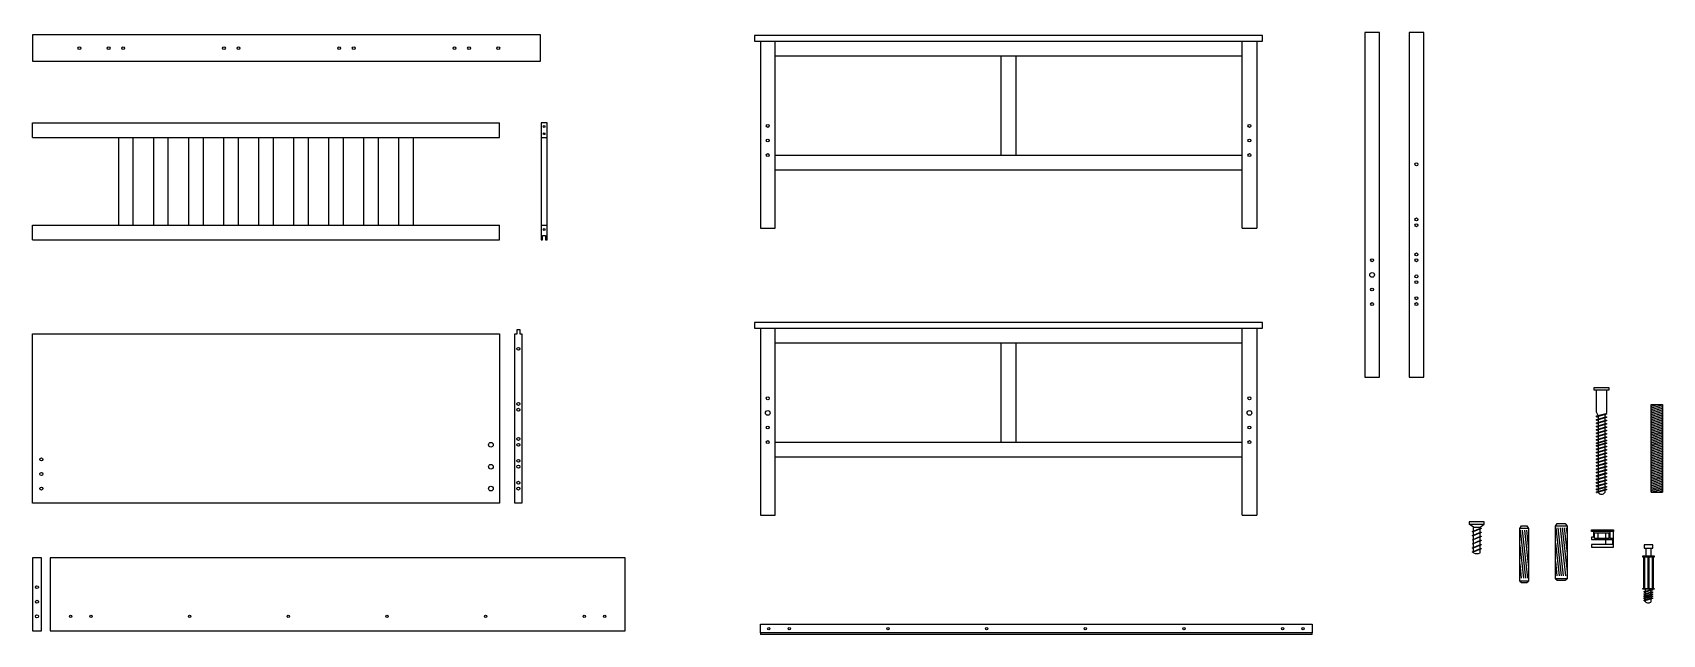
# Model space of a CAD drawing. Header units: inches. Extents: x 15 to 1381, y 53 to 1047.
# Drawn here: x 15 to 573, y 841 to 1047 of the extents above; entities that cross this region are included whole.
import ezdxf

# ---------------------------------------------------------------- set-up
doc = ezdxf.new("R2010")
doc.units = ezdxf.units.IN
doc.header["$MEASUREMENT"] = 0

msp = doc.modelspace()

# ---------------------------------------------------------------- linework, layer by layer
at = {"color": 1}
for p, q in [((262.51, 1043.83), (436.51, 1043.83)), ((264.51, 1043.83), (264.51, 979.83)), ((269.51, 979.83), (269.51, 1043.83)), ((269.51, 1038.83), (429.51, 1038.83)), ((347.01, 1004.83), (347.01, 1038.83)), ((352.01, 1038.83), (352.01, 1004.83)), ((429.51, 979.83), (429.51, 1043.83)), ((434.51, 1043.83), (434.51, 979.83)), ((15.16, 1036.97), (189.16, 1036.97)), ((15.16, 1015.84), (175.16, 1015.84)), ((15.16, 1010.84), (15.16, 1015.84)), ((15.16, 1010.84), (175.16, 1010.84)), ((44.66, 980.84), (44.66, 1010.84)), ((49.66, 980.84), (49.66, 1010.84)), ((56.66, 980.84), (56.66, 1010.84)), ((61.66, 980.84), (61.66, 1010.84)), ((68.66, 980.84), (68.66, 1010.84)), ((73.66, 980.84), (73.66, 1010.84)), ((80.66, 980.84), (80.66, 1010.84)), ((85.66, 980.84), (85.66, 1010.84)), ((92.66, 980.84), (92.66, 1010.84)), ((97.66, 980.84), (97.66, 1010.84)), ((104.66, 980.84), (104.66, 1010.84)), ((109.66, 980.84), (109.66, 1010.84)), ((116.66, 980.84), (116.66, 1010.84)), ((121.66, 980.84), (121.66, 1010.84)), ((128.66, 980.84), (128.66, 1010.84)), ((133.66, 980.84), (133.66, 1010.84)), ((140.66, 980.84), (140.66, 1010.84)), ((145.66, 980.84), (145.66, 1010.84)), ((175.16, 1010.84), (175.16, 1015.84)), ((189.39, 1015.84), (189.39, 975.84)), ((191.39, 1015.84), (189.39, 1015.84)), ((189.39, 1010.84), (191.39, 1010.84)), ((191.39, 975.84), (191.39, 1015.84)), ((269.51, 1004.83), (429.51, 1004.83)), ((269.51, 999.83), (429.51, 999.83)), ((15.16, 980.84), (175.16, 980.84)), ((15.16, 975.84), (15.16, 980.84)), ((175.16, 975.84), (175.16, 980.84)), ((189.39, 980.84), (191.39, 980.84)), ((189.89, 975.84), (189.89, 977.34)), ((189.89, 977.34), (190.89, 977.34)), ((190.89, 977.34), (190.89, 975.84)), ((264.51, 979.83), (269.51, 979.83)), ((15.16, 975.84), (175.16, 975.84)), ((189.39, 975.84), (189.89, 975.84)), ((190.89, 975.84), (191.39, 975.84)), ((180.31, 885.59), (180.31, 943.59)), ((180.31, 943.59), (181.13, 943.59)), ((181.13, 943.59), (181.13, 945.09)), ((181.13, 945.09), (182.13, 945.09)), ((182.13, 945.09), (182.13, 943.59)), ((182.13, 943.59), (182.81, 943.59)), ((182.81, 943.59), (182.81, 885.59)), ((262.51, 945.51), (436.51, 945.51)), ((264.51, 945.51), (264.51, 881.51)), ((269.51, 881.51), (269.51, 945.51)), ((429.51, 881.51), (429.51, 945.51)), ((434.51, 945.51), (434.51, 881.51)), ((269.51, 940.51), (429.51, 940.51)), ((347.01, 906.51), (347.01, 940.51)), ((352.01, 940.51), (352.01, 906.51)), ((269.51, 906.51), (429.51, 906.51)), ((269.51, 901.51), (429.51, 901.51)), ((182.81, 885.59), (180.31, 885.59)), ((264.51, 881.51), (269.51, 881.51)), ((264.51, 841.14), (264.51, 844.14)), ((264.51, 844.14), (453.46, 844.14)), ((453.46, 844.14), (453.46, 841.14)), ((453.46, 841.14), (264.51, 841.14)), ((264.51, 841.14), (264.51, 840.64)), ((453.46, 840.64), (264.51, 840.64)), ((453.46, 840.64), (453.46, 841.14))]:
    msp.add_line(p, q, dxfattribs=at)
at = {"color": 2}
for p, q in [((550.1, 924.25), (550.1, 925.25)), ((550.1, 925.25), (555.18, 925.25)), ((550.9, 924.25), (550.1, 924.25)), ((550.9, 916.78), (550.9, 924.25)), ((555.18, 924.25), (550.9, 924.25)), ((554.38, 924.25), (554.38, 916.78)), ((555.18, 925.25), (555.18, 924.25)), ((550.9, 919.79), (550.9, 920.04)), ((550.9, 918.65), (550.9, 918.9)), ((550.9, 917.5), (550.9, 917.75)), ((551.46, 915.61), (550.9, 916.78)), ((554, 916), (553.74, 915.47)), ((554.38, 916.78), (554.18, 916.35)), ((554.38, 920.94), (554.38, 920.69)), ((554.38, 919.79), (554.38, 919.55)), ((554.38, 918.65), (554.38, 918.4)), ((554.38, 917.5), (554.38, 917.25)), ((569.66, 919.34), (569.85, 919.39)), ((569.66, 918.84), (569.66, 919.34)), ((569.66, 918.84), (569.66, 919.34)), ((569.66, 918.28), (569.66, 918.78)), ((569.66, 917.71), (569.66, 918.21)), ((569.66, 917.71), (569.66, 918.21)), ((569.66, 917.14), (569.66, 917.64)), ((569.66, 916.58), (569.66, 917.08)), ((569.66, 916.58), (569.66, 917.08)), ((569.66, 916.01), (569.66, 916.51)), ((569.66, 915.44), (569.66, 915.94)), ((569.66, 915.44), (569.66, 915.94)), ((569.85, 919.39), (573.48, 919.39)), ((573.48, 919.39), (573.48, 919.26)), ((573.48, 919.2), (573.48, 918.7)), ((573.48, 918.63), (573.48, 918.13)), ((573.48, 918.06), (573.48, 917.56)), ((573.48, 917.5), (573.48, 917)), ((573.48, 916.93), (573.48, 916.43)), ((573.48, 916.36), (573.48, 915.86)), ((573.48, 915.8), (573.48, 915.3)), ((551.54, 905.1), (551.54, 915.32)), ((553.74, 915.47), (553.74, 905.1)), ((569.66, 914.88), (569.66, 915.38)), ((569.66, 914.31), (569.66, 914.81)), ((569.66, 914.31), (569.66, 914.81)), ((569.66, 913.74), (569.66, 914.24)), ((569.66, 913.18), (569.66, 913.68)), ((569.66, 913.18), (569.66, 913.68)), ((569.66, 912.61), (569.66, 913.11)), ((569.66, 912.04), (569.66, 912.54)), ((569.66, 912.04), (569.66, 912.54)), ((569.66, 911.48), (569.66, 911.98)), ((569.66, 910.91), (569.66, 911.41)), ((569.66, 910.91), (569.66, 911.41)), ((569.66, 910.34), (569.66, 910.84)), ((569.66, 909.78), (569.66, 910.28)), ((569.66, 909.78), (569.66, 910.28)), ((573.48, 915.23), (573.48, 914.73)), ((573.48, 914.66), (573.48, 914.16)), ((573.48, 914.1), (573.48, 913.6)), ((573.48, 913.53), (573.48, 913.03)), ((573.48, 912.96), (573.48, 912.46)), ((573.48, 912.4), (573.48, 911.9)), ((573.48, 911.83), (573.48, 911.33)), ((573.48, 911.26), (573.48, 910.76)), ((573.48, 910.7), (573.48, 910.2)), ((573.48, 910.13), (573.48, 909.63)), ((551.54, 889.26), (551.54, 905.1)), ((553.74, 905.1), (553.74, 889.26)), ((569.66, 909.21), (569.66, 909.71)), ((569.66, 908.64), (569.66, 909.14)), ((569.66, 908.64), (569.66, 909.14)), ((569.66, 908.08), (569.66, 908.58)), ((569.66, 907.51), (569.66, 908.01)), ((569.66, 907.51), (569.66, 908.01)), ((569.66, 906.94), (569.66, 907.44)), ((569.66, 906.38), (569.66, 906.88)), ((569.66, 906.38), (569.66, 906.88)), ((569.66, 905.81), (569.66, 906.31)), ((569.66, 905.24), (569.66, 905.74)), ((569.66, 905.24), (569.66, 905.74)), ((569.66, 904.68), (569.66, 905.18)), ((569.66, 904.11), (569.66, 904.61)), ((569.66, 904.11), (569.66, 904.61)), ((573.48, 909.56), (573.48, 909.06)), ((573.48, 909), (573.48, 908.5)), ((573.48, 908.43), (573.48, 907.93)), ((573.48, 907.86), (573.48, 907.36)), ((573.48, 907.3), (573.48, 906.8)), ((573.48, 906.73), (573.48, 906.23)), ((573.48, 906.16), (573.48, 905.66)), ((573.48, 905.6), (573.48, 905.1)), ((573.48, 905.03), (573.48, 904.53)), ((569.66, 903.54), (569.66, 904.04)), ((569.66, 902.98), (569.66, 903.48)), ((569.66, 902.98), (569.66, 903.48)), ((569.66, 902.41), (569.66, 902.91)), ((569.66, 901.84), (569.66, 902.34)), ((569.66, 901.84), (569.66, 902.34)), ((569.66, 901.28), (569.66, 901.78)), ((569.66, 900.71), (569.66, 901.21)), ((569.66, 900.71), (569.66, 901.21)), ((569.66, 900.14), (569.66, 900.64)), ((569.66, 899.58), (569.66, 900.08)), ((569.66, 899.58), (569.66, 900.08)), ((569.66, 899.01), (569.66, 899.51)), ((569.66, 898.44), (569.66, 898.94)), ((569.66, 898.44), (569.66, 898.94)), ((573.48, 904.46), (573.48, 903.96)), ((573.48, 903.9), (573.48, 903.4)), ((573.48, 903.33), (573.48, 902.83)), ((573.48, 902.76), (573.48, 902.26)), ((573.48, 902.2), (573.48, 901.7)), ((573.48, 901.63), (573.48, 901.13)), ((573.48, 901.06), (573.48, 900.56)), ((573.48, 900.5), (573.48, 900)), ((573.48, 899.93), (573.48, 899.43)), ((573.48, 899.36), (573.48, 898.86)), ((569.66, 897.88), (569.66, 898.38)), ((569.66, 897.31), (569.66, 897.81)), ((569.66, 897.31), (569.66, 897.81)), ((569.66, 896.74), (569.66, 897.24)), ((569.66, 896.18), (569.66, 896.68)), ((569.66, 896.18), (569.66, 896.68)), ((569.66, 895.61), (569.66, 896.11)), ((569.66, 895.04), (569.66, 895.54)), ((569.66, 895.04), (569.66, 895.54)), ((569.66, 894.48), (569.66, 894.98)), ((569.66, 893.91), (569.66, 894.41)), ((569.66, 893.91), (569.66, 894.41)), ((569.66, 893.34), (569.66, 893.84)), ((573.48, 898.8), (573.48, 898.3)), ((573.48, 898.23), (573.48, 897.73)), ((573.48, 897.66), (573.48, 897.16)), ((573.48, 897.1), (573.48, 896.6)), ((573.48, 896.53), (573.48, 896.03)), ((573.48, 895.96), (573.48, 895.46)), ((573.48, 895.4), (573.48, 894.9)), ((573.48, 894.83), (573.48, 894.33)), ((573.48, 894.26), (573.48, 893.76)), ((573.48, 893.7), (573.48, 893.2)), ((569.66, 892.78), (569.66, 893.28)), ((569.66, 892.78), (569.66, 893.28)), ((569.66, 892.21), (569.66, 892.71)), ((569.66, 891.64), (569.66, 892.14)), ((569.66, 891.64), (569.66, 892.14)), ((569.66, 891.08), (569.66, 891.58)), ((569.66, 890.51), (569.66, 891.01)), ((569.66, 890.51), (569.66, 891.01)), ((569.66, 889.94), (569.66, 890.44)), ((569.66, 889.38), (569.66, 889.88)), ((569.66, 889.38), (569.66, 889.88)), ((569.66, 889.38), (569.9, 889.38)), ((569.9, 889.38), (573.48, 889.38)), ((573.48, 893.13), (573.48, 892.63)), ((573.48, 892.56), (573.48, 892.06)), ((573.48, 892), (573.48, 891.5)), ((573.48, 891.43), (573.48, 890.93)), ((573.48, 890.86), (573.48, 890.36)), ((573.48, 890.3), (573.48, 889.8)), ((573.48, 889.73), (573.48, 889.38)), ((508.76, 877.42), (507.3, 878.42)), ((508.76, 868.63), (508.76, 877.42)), ((508.76, 877.42), (511.05, 877.42)), ((511.03, 868.63), (511.05, 877.42)), ((511.05, 877.42), (512.42, 878.42)), ((524.6, 876.88), (525.19, 877.85)), ((524.6, 858.88), (524.6, 876.88)), ((527.64, 876.88), (524.6, 876.88)), ((524.66, 876.97), (524.67, 876.88)), ((525.19, 877.85), (527.06, 877.85)), ((527.06, 877.85), (527.64, 876.88)), ((527.64, 876.88), (527.64, 858.88)), ((536.82, 877.68), (537.4, 878.65)), ((536.82, 859.67), (536.82, 877.68)), ((540.8, 877.68), (536.82, 877.68)), ((536.87, 877.76), (536.88, 877.68)), ((537.4, 878.65), (540.22, 878.65)), ((540.22, 878.65), (540.8, 877.68)), ((540.8, 877.68), (540.8, 859.67)), ((549.2, 876.45), (556.77, 876.45)), ((549.2, 875.85), (549.2, 876.45)), ((556.77, 875.85), (549.2, 875.85)), ((549.85, 873.92), (549.2, 873.92)), ((549.2, 873.92), (549.2, 873.14)), ((549.2, 873.14), (556.38, 873.14)), ((556.38, 871.49), (549.2, 871.48)), ((549.2, 871.48), (549.2, 870.52)), ((549.85, 875.85), (549.85, 873.92)), ((550.22, 873.48), (550.22, 875.45)), ((550.22, 875.45), (555.29, 875.45)), ((555.29, 873.48), (550.22, 873.48)), ((551.37, 875.45), (551.37, 873.48)), ((554.04, 875.45), (554.04, 873.48)), ((554.04, 873.14), (554.04, 871.49)), ((555.29, 873.48), (555.29, 875.45)), ((555.56, 873.48), (555.56, 875.85)), ((556.77, 873.48), (555.56, 873.48)), ((556.38, 873.14), (556.38, 871.49)), ((556.77, 876.45), (556.77, 875.85)), ((556.77, 873.48), (556.77, 875.85)), ((556.77, 870.52), (556.77, 873.48)), ((549.2, 870.52), (556.77, 870.52)), ((566.78, 867.57), (570.65, 867.57)), ((566.78, 867.14), (566.78, 867.57)), ((570.65, 867.14), (566.78, 867.14)), ((570.65, 867.57), (570.65, 867.14)), ((524.6, 858.88), (525.19, 858.44)), ((527.64, 858.88), (524.6, 858.88)), ((525.19, 858.44), (527.06, 858.44)), ((527.06, 858.44), (527.64, 858.88)), ((536.82, 859.67), (537.4, 859.23)), ((540.8, 859.67), (536.82, 859.67)), ((537.4, 859.23), (540.22, 859.23)), ((540.22, 859.23), (540.8, 859.67)), ((567.62, 856.12), (567.62, 851.89)), ((569.68, 851.89), (569.68, 856.12))]:
    msp.add_line(p, q, dxfattribs=at)
at = {"color": 6}
for p, q in [((550.9, 915.46), (554.14, 916.35)), ((554.38, 916.11), (551.14, 915.21)), ((554.14, 916.35), (554.38, 916.35)), ((554.38, 916.35), (554.38, 916.11)), ((569.66, 918.78), (571.9, 919.39)), ((569.66, 918.21), (573.48, 919.26)), ((569.66, 918.84), (569.9, 918.84)), ((569.66, 917.64), (573.48, 918.7)), ((569.66, 918.28), (569.9, 918.28)), ((569.66, 917.08), (573.48, 918.13)), ((569.66, 917.71), (569.9, 917.71)), ((569.66, 916.51), (573.48, 917.56)), ((569.66, 917.14), (569.9, 917.14)), ((569.66, 915.94), (573.48, 917)), ((569.66, 916.58), (569.9, 916.58)), ((569.66, 915.38), (573.48, 916.43)), ((569.66, 916.01), (569.9, 916.01)), ((569.66, 914.81), (573.48, 915.86)), ((573.48, 919.2), (573.24, 919.2)), ((573.48, 918.63), (573.24, 918.63)), ((573.48, 918.06), (573.24, 918.06)), ((573.48, 917.5), (573.24, 917.5)), ((573.48, 916.93), (573.24, 916.93)), ((573.48, 916.36), (573.24, 916.36)), ((573.48, 915.8), (573.24, 915.8)), ((550.9, 915.21), (550.9, 915.46)), ((550.9, 915.21), (551.14, 915.21)), ((550.9, 914.31), (554.14, 915.21)), ((550.9, 914.06), (550.9, 914.31)), ((550.9, 914.06), (551.14, 914.06)), ((550.9, 913.16), (554.14, 914.06)), ((550.9, 912.91), (550.9, 913.16)), ((550.9, 912.91), (551.14, 912.91)), ((550.9, 912.02), (554.14, 912.91)), ((550.9, 911.77), (550.9, 912.02)), ((550.9, 911.77), (551.14, 911.77)), ((550.9, 910.87), (554.14, 911.77)), ((550.9, 910.62), (550.9, 910.87)), ((550.9, 910.62), (551.14, 910.62)), ((550.9, 909.72), (554.14, 910.62)), ((554.38, 914.96), (551.14, 914.06)), ((554.38, 913.81), (551.14, 912.91)), ((554.38, 912.67), (551.14, 911.77)), ((554.38, 911.52), (551.14, 910.62)), ((554.38, 910.37), (551.14, 909.48)), ((554.14, 915.21), (554.38, 915.21)), ((554.14, 914.06), (554.38, 914.06)), ((554.14, 912.91), (554.38, 912.91)), ((554.14, 911.77), (554.38, 911.77)), ((554.14, 910.62), (554.38, 910.62)), ((554.38, 915.21), (554.38, 914.96)), ((554.38, 914.06), (554.38, 913.81)), ((554.38, 912.91), (554.38, 912.67)), ((554.38, 911.77), (554.38, 911.52)), ((554.38, 910.62), (554.38, 910.37)), ((569.66, 915.44), (569.9, 915.44)), ((569.66, 914.24), (573.48, 915.3)), ((569.66, 914.88), (569.9, 914.88)), ((569.66, 913.68), (573.48, 914.73)), ((569.66, 914.31), (569.9, 914.31)), ((569.66, 913.11), (573.48, 914.16)), ((569.66, 913.74), (569.9, 913.74)), ((569.66, 912.54), (573.48, 913.6)), ((569.66, 913.18), (569.9, 913.18)), ((569.66, 911.98), (573.48, 913.03)), ((569.66, 912.61), (569.9, 912.61)), ((569.66, 911.41), (573.48, 912.46)), ((569.66, 912.04), (569.9, 912.04)), ((569.66, 910.84), (573.48, 911.9)), ((569.66, 911.48), (569.9, 911.48)), ((569.66, 910.28), (573.48, 911.33)), ((569.66, 910.91), (569.9, 910.91)), ((569.66, 909.71), (573.48, 910.76)), ((569.66, 910.34), (569.9, 910.34)), ((569.66, 909.14), (573.48, 910.2)), ((573.48, 915.23), (573.24, 915.23)), ((573.48, 914.66), (573.24, 914.66)), ((573.48, 914.1), (573.24, 914.1)), ((573.48, 913.53), (573.24, 913.53)), ((573.48, 912.96), (573.24, 912.96)), ((573.48, 912.4), (573.24, 912.4)), ((573.48, 911.83), (573.24, 911.83)), ((573.48, 911.26), (573.24, 911.26)), ((573.48, 910.7), (573.24, 910.7)), ((573.48, 910.13), (573.24, 910.13)), ((550.9, 909.48), (550.9, 909.72)), ((550.9, 909.48), (551.14, 909.48)), ((550.9, 908.58), (554.14, 909.48)), ((550.9, 908.33), (550.9, 908.58)), ((550.9, 908.33), (551.14, 908.33)), ((550.9, 907.43), (554.14, 908.33)), ((550.9, 907.18), (550.9, 907.43)), ((550.9, 907.18), (551.14, 907.18)), ((550.9, 906.28), (554.14, 907.18)), ((550.9, 906.04), (550.9, 906.28)), ((550.9, 905.35), (554.14, 906.25)), ((550.9, 906.04), (551.14, 906.04)), ((550.9, 905.1), (550.9, 905.35)), ((550.9, 904.21), (554.14, 905.1)), ((550.9, 905.1), (551.14, 905.1)), ((554.38, 909.23), (551.14, 908.33)), ((554.38, 908.08), (551.14, 907.18)), ((554.38, 906.93), (551.14, 906.04)), ((554.38, 906), (551.14, 905.1)), ((554.38, 904.85), (551.14, 903.96)), ((554.14, 909.48), (554.38, 909.48)), ((554.14, 908.33), (554.38, 908.33)), ((554.14, 907.18), (554.38, 907.18)), ((554.14, 906.25), (554.38, 906.25)), ((554.14, 905.1), (554.38, 905.1)), ((554.38, 909.48), (554.38, 909.23)), ((554.38, 908.33), (554.38, 908.08)), ((554.38, 907.18), (554.38, 906.93)), ((554.38, 906.25), (554.38, 906)), ((554.38, 905.1), (554.38, 904.85)), ((569.66, 909.78), (569.9, 909.78)), ((569.66, 908.58), (573.48, 909.63)), ((569.66, 909.21), (569.9, 909.21)), ((569.66, 908.01), (573.48, 909.06)), ((569.66, 908.64), (569.9, 908.64)), ((569.66, 907.44), (573.48, 908.5)), ((569.66, 908.08), (569.9, 908.08)), ((569.66, 906.88), (573.48, 907.93)), ((569.66, 907.51), (569.9, 907.51)), ((569.66, 906.31), (573.48, 907.36)), ((569.66, 906.94), (569.9, 906.94)), ((569.66, 905.74), (573.48, 906.8)), ((569.66, 906.38), (569.9, 906.38)), ((569.66, 905.18), (573.48, 906.23)), ((569.66, 905.81), (569.9, 905.81)), ((569.66, 904.61), (573.48, 905.66)), ((569.66, 905.24), (569.9, 905.24)), ((569.66, 904.04), (573.48, 905.1)), ((569.66, 904.68), (569.9, 904.68)), ((569.66, 903.48), (573.48, 904.53)), ((573.48, 909.56), (573.24, 909.56)), ((573.48, 909), (573.24, 909)), ((573.48, 908.43), (573.24, 908.43)), ((573.48, 907.86), (573.24, 907.86)), ((573.48, 907.3), (573.24, 907.3)), ((573.48, 906.73), (573.24, 906.73)), ((573.48, 906.16), (573.24, 906.16)), ((573.48, 905.6), (573.24, 905.6)), ((573.48, 905.03), (573.24, 905.03)), ((550.9, 903.96), (550.9, 904.21)), ((550.9, 903.96), (551.14, 903.96)), ((550.9, 903.06), (554.14, 903.96)), ((550.9, 902.81), (550.9, 903.06)), ((550.9, 902.81), (551.14, 902.81)), ((550.9, 901.91), (554.14, 902.81)), ((550.9, 901.66), (550.9, 901.91)), ((550.9, 901.66), (551.14, 901.66)), ((550.9, 900.77), (554.14, 901.66)), ((550.9, 900.52), (550.9, 900.77)), ((550.9, 900.52), (551.14, 900.52)), ((550.9, 899.62), (554.14, 900.52)), ((550.9, 899.37), (550.9, 899.62)), ((550.9, 899.37), (551.14, 899.37)), ((550.9, 898.47), (554.14, 899.37)), ((554.38, 903.71), (551.14, 902.81)), ((554.38, 902.56), (551.14, 901.66)), ((554.38, 901.41), (551.14, 900.52)), ((554.38, 900.27), (551.14, 899.37)), ((554.38, 899.12), (551.14, 898.22)), ((554.14, 903.96), (554.38, 903.96)), ((554.14, 902.81), (554.38, 902.81)), ((554.14, 901.66), (554.38, 901.66)), ((554.14, 900.52), (554.38, 900.52)), ((554.14, 899.37), (554.38, 899.37)), ((554.38, 903.96), (554.38, 903.71)), ((554.38, 902.81), (554.38, 902.56)), ((554.38, 901.66), (554.38, 901.41)), ((554.38, 900.52), (554.38, 900.27)), ((554.38, 899.37), (554.38, 899.12)), ((569.66, 904.11), (569.9, 904.11)), ((569.66, 902.91), (573.48, 903.96)), ((569.66, 903.54), (569.9, 903.54)), ((569.66, 902.34), (573.48, 903.4)), ((569.66, 902.98), (569.9, 902.98)), ((569.66, 901.78), (573.48, 902.83)), ((569.66, 902.41), (569.9, 902.41)), ((569.66, 901.21), (573.48, 902.26)), ((569.66, 901.84), (569.9, 901.84)), ((569.66, 900.64), (573.48, 901.7)), ((569.66, 901.28), (569.9, 901.28)), ((569.66, 900.08), (573.48, 901.13)), ((569.66, 900.71), (569.9, 900.71)), ((569.66, 899.51), (573.48, 900.56)), ((569.66, 900.14), (569.9, 900.14)), ((569.66, 898.94), (573.48, 900)), ((569.66, 899.58), (569.9, 899.58)), ((569.66, 898.38), (573.48, 899.43)), ((569.66, 899.01), (569.9, 899.01)), ((573.48, 904.46), (573.24, 904.46)), ((573.48, 903.9), (573.24, 903.9)), ((573.48, 903.33), (573.24, 903.33)), ((573.48, 902.76), (573.24, 902.76)), ((573.48, 902.2), (573.24, 902.2)), ((573.48, 901.63), (573.24, 901.63)), ((573.48, 901.06), (573.24, 901.06)), ((573.48, 900.5), (573.24, 900.5)), ((573.48, 899.93), (573.24, 899.93)), ((573.48, 899.36), (573.24, 899.36)), ((550.9, 898.22), (550.9, 898.47)), ((550.9, 898.22), (551.14, 898.22)), ((550.9, 897.33), (554.14, 898.22)), ((550.9, 897.08), (550.9, 897.33)), ((550.9, 897.08), (551.14, 897.08)), ((550.9, 896.18), (554.14, 897.08)), ((550.9, 895.93), (550.9, 896.18)), ((550.9, 895.93), (551.14, 895.93)), ((550.9, 895.03), (554.14, 895.93)), ((550.9, 894.78), (550.9, 895.03)), ((550.9, 894.78), (551.14, 894.78)), ((550.9, 893.89), (554.14, 894.78)), ((550.9, 893.64), (550.9, 893.89)), ((550.9, 893.64), (551.14, 893.64)), ((550.9, 892.74), (554.14, 893.64)), ((554.38, 897.97), (551.14, 897.08)), ((554.38, 896.83), (551.14, 895.93)), ((554.38, 895.68), (551.14, 894.78)), ((554.38, 894.53), (551.14, 893.64)), ((554.38, 893.39), (551.14, 892.49)), ((554.14, 898.22), (554.38, 898.22)), ((554.14, 897.08), (554.38, 897.08)), ((554.14, 895.93), (554.38, 895.93)), ((554.14, 894.78), (554.38, 894.78)), ((554.14, 893.64), (554.38, 893.64)), ((554.38, 898.22), (554.38, 897.97)), ((554.38, 897.08), (554.38, 896.83)), ((554.38, 895.93), (554.38, 895.68)), ((554.38, 894.78), (554.38, 894.53)), ((554.38, 893.64), (554.38, 893.39)), ((569.66, 897.81), (573.48, 898.86)), ((569.66, 898.44), (569.9, 898.44)), ((569.66, 897.24), (573.48, 898.3)), ((569.66, 897.88), (569.9, 897.88)), ((569.66, 896.68), (573.48, 897.73)), ((569.66, 897.31), (569.9, 897.31)), ((569.66, 896.11), (573.48, 897.16)), ((569.66, 896.74), (569.9, 896.74)), ((569.66, 895.54), (573.48, 896.6)), ((569.66, 896.18), (569.9, 896.18)), ((569.66, 894.98), (573.48, 896.03)), ((569.66, 895.61), (569.9, 895.61)), ((569.66, 894.41), (573.48, 895.46)), ((569.66, 895.04), (569.9, 895.04)), ((569.66, 893.84), (573.48, 894.9)), ((569.66, 894.48), (569.9, 894.48)), ((569.66, 893.28), (573.48, 894.33)), ((569.66, 893.91), (569.9, 893.91)), ((569.66, 892.71), (573.48, 893.76)), ((569.66, 893.34), (569.9, 893.34)), ((573.48, 898.8), (573.24, 898.8)), ((573.48, 898.23), (573.24, 898.23)), ((573.48, 897.66), (573.24, 897.66)), ((573.48, 897.1), (573.24, 897.1)), ((573.48, 896.53), (573.24, 896.53)), ((573.48, 895.96), (573.24, 895.96)), ((573.48, 895.4), (573.24, 895.4)), ((573.48, 894.83), (573.24, 894.83)), ((573.48, 894.26), (573.24, 894.26)), ((573.48, 893.7), (573.24, 893.7)), ((550.9, 892.49), (550.9, 892.74)), ((550.9, 892.49), (551.14, 892.49)), ((550.9, 891.59), (554.14, 892.49)), ((550.9, 891.34), (550.9, 891.59)), ((550.9, 891.34), (551.14, 891.34)), ((550.9, 890.45), (554.14, 891.34)), ((550.9, 890.2), (550.9, 890.45)), ((550.9, 889.51), (554.14, 890.41)), ((550.9, 890.2), (551.14, 890.2)), ((550.9, 889.26), (550.9, 889.51)), ((550.9, 889.26), (551.14, 889.26)), ((554.38, 892.24), (551.14, 891.34)), ((554.38, 891.09), (551.14, 890.2)), ((554.38, 890.16), (551.14, 889.26)), ((554.14, 892.49), (554.38, 892.49)), ((554.14, 891.34), (554.38, 891.34)), ((554.14, 890.41), (554.38, 890.41)), ((554.38, 892.49), (554.38, 892.24)), ((554.38, 891.34), (554.38, 891.09)), ((554.38, 890.41), (554.38, 890.16)), ((569.66, 892.14), (573.48, 893.2)), ((569.66, 892.78), (569.9, 892.78)), ((569.66, 891.58), (573.48, 892.63)), ((569.66, 892.21), (569.9, 892.21)), ((569.66, 891.01), (573.48, 892.06)), ((569.66, 891.64), (569.9, 891.64)), ((569.66, 890.44), (573.48, 891.5)), ((569.66, 891.08), (569.9, 891.08)), ((569.66, 889.88), (573.48, 890.93)), ((569.66, 890.51), (569.9, 890.51)), ((569.66, 889.94), (569.9, 889.94)), ((573.48, 890.36), (569.9, 889.38)), ((569.9, 889.38), (573.24, 890.3)), ((571.95, 889.38), (573.48, 889.8)), ((573.48, 893.13), (573.24, 893.13)), ((573.48, 892.56), (573.24, 892.56)), ((573.48, 892), (573.24, 892)), ((573.48, 891.43), (573.24, 891.43)), ((573.48, 890.86), (573.24, 890.86)), ((573.48, 890.3), (573.24, 890.3)), ((573.48, 889.73), (573.24, 889.73)), ((508.42, 875.84), (511.16, 877.01)), ((511.39, 876.91), (508.67, 875.74)), ((511.16, 877.01), (511.39, 877.01)), ((511.39, 877.01), (511.39, 876.91)), ((536.94, 877.17), (538.77, 860.73)), ((537.64, 877.17), (539.48, 860.73)), ((538.41, 877.17), (540.24, 860.73)), ((539.11, 877.17), (540.8, 862.04)), ((539.82, 877.17), (540.8, 868.38)), ((540.53, 877.17), (540.8, 874.72)), ((508.42, 875.74), (508.42, 875.84)), ((508.42, 875.74), (508.67, 875.74)), ((508.42, 874.5), (511.16, 875.67)), ((508.42, 874.4), (508.42, 874.5)), ((508.42, 874.4), (508.67, 874.4)), ((508.42, 873.09), (511.16, 874.26)), ((508.42, 872.99), (508.42, 873.09)), ((508.42, 872.99), (508.67, 872.99)), ((508.42, 871.72), (511.16, 872.9)), ((508.42, 871.63), (508.42, 871.72)), ((508.42, 871.63), (508.67, 871.63)), ((508.42, 870.28), (511.16, 871.45)), ((511.39, 875.57), (508.67, 874.4)), ((511.39, 874.17), (508.67, 872.99)), ((511.39, 872.8), (508.67, 871.63)), ((511.39, 871.35), (508.67, 870.18)), ((511.16, 875.67), (511.39, 875.67)), ((511.16, 874.26), (511.39, 874.26)), ((511.16, 872.9), (511.39, 872.9)), ((511.16, 871.45), (511.39, 871.45)), ((511.39, 875.67), (511.39, 875.57)), ((511.39, 874.26), (511.39, 874.17)), ((511.39, 872.9), (511.39, 872.8)), ((511.39, 871.45), (511.39, 871.35)), ((524.6, 871.11), (525.85, 859.94)), ((524.72, 876.38), (526.56, 859.94)), ((525.43, 876.38), (527.27, 859.94)), ((526.19, 876.38), (527.64, 863.41)), ((526.9, 876.38), (527.64, 869.75)), ((536.82, 871.91), (538.06, 860.73)), ((508.42, 870.18), (508.42, 870.28)), ((508.42, 870.18), (508.67, 870.18)), ((508.42, 868.87), (511.16, 870.05)), ((508.42, 868.77), (508.42, 868.87)), ((508.42, 868.77), (508.67, 868.77)), ((511.39, 869.95), (508.67, 868.77)), ((511.16, 870.05), (511.39, 870.05)), ((511.39, 870.05), (511.39, 869.95)), ((536.82, 865.57), (537.35, 860.73)), ((524.6, 864.78), (525.14, 859.94)), ((567.2, 855.33), (569.85, 856.07)), ((567.2, 855.08), (567.2, 855.33)), ((567.2, 854.53), (569.85, 855.26)), ((567.2, 855.08), (567.45, 855.08)), ((567.2, 853.81), (569.85, 854.55)), ((567.2, 854.28), (567.2, 854.53)), ((567.2, 854.28), (567.45, 854.28)), ((570.09, 855.82), (567.45, 855.08)), ((570.09, 855.01), (567.45, 854.28)), ((570.09, 854.3), (567.45, 853.56)), ((569.85, 856.07), (570.09, 856.07)), ((569.85, 855.26), (570.09, 855.26)), ((569.85, 854.55), (570.09, 854.55)), ((570.09, 856.07), (570.09, 855.82)), ((570.09, 855.26), (570.09, 855.01)), ((570.09, 854.55), (570.09, 854.3)), ((567.2, 853.11), (569.85, 853.84)), ((567.2, 853.56), (567.2, 853.81)), ((567.2, 853.56), (567.45, 853.56)), ((567.2, 852.4), (569.85, 853.13)), ((567.2, 852.86), (567.2, 853.11)), ((567.2, 852.86), (567.45, 852.86)), ((567.2, 852.15), (567.2, 852.4)), ((567.2, 852.15), (567.45, 852.15)), ((570.09, 853.59), (567.45, 852.86)), ((570.09, 852.89), (567.45, 852.15)), ((569.85, 853.84), (570.09, 853.84)), ((569.85, 853.13), (570.09, 853.13)), ((570.09, 853.84), (570.09, 853.59)), ((570.09, 853.13), (570.09, 852.89))]:
    msp.add_line(p, q, dxfattribs=at)
at = {"color": 1}
for points in [[(189.16, 1036.97), (189.16, 1045.97), (15.16, 1045.97), (15.16, 1036.97)], [(436.51, 1043.83), (436.51, 1045.83), (262.51, 1045.83), (262.51, 1043.83)], [(264.51, 979.83), (269.51, 979.83)], [(429.51, 979.83), (434.51, 979.83)], [(436.51, 945.51), (436.51, 947.51), (262.51, 947.51), (262.51, 945.51)], [(264.51, 881.51), (269.51, 881.51)], [(429.51, 881.51), (434.51, 881.51)]]:
    msp.add_lwpolyline(points, dxfattribs=at)
for points in [[(471.53, 928.79), (476.53, 928.79), (476.53, 1046.79), (471.53, 1046.79)], [(486.71, 928.79), (491.71, 928.79), (491.71, 1046.79), (486.71, 1046.79)], [(15.16, 943.59), (175.16, 943.59), (175.16, 885.59), (15.16, 885.59)], [(18.16, 866.83), (15.16, 866.83), (15.16, 841.83), (18.16, 841.83)], [(218.16, 866.83), (21.16, 866.83), (21.16, 841.83), (218.16, 841.83)]]:
    msp.add_lwpolyline(points, close=True, dxfattribs=at)
at = {"color": 2}
msp.add_lwpolyline([(507.3, 878.42), (512.42, 878.42), (512.42, 879.18), (507.3, 879.18)], close=True, dxfattribs=at)
for points in [[(567.23, 871.31), (567.23, 870.16), (570.19, 870.16), (570.19, 871.31), (567.23, 871.31)], [(566.96, 867.14), (566.96, 856.41), (567.5, 856.41), (567.5, 867.14)], [(567.81, 870.16), (567.81, 867.57), (569.62, 867.57), (569.62, 870.16)], [(568.46, 867.14), (568.46, 856.41), (568.96, 856.41), (568.96, 867.14)], [(569.93, 867.14), (569.93, 856.41), (570.47, 856.41), (570.47, 867.14)], [(566.78, 856.41), (570.65, 856.41), (570.65, 856.12), (566.78, 856.12), (566.78, 856.41)]]:
    msp.add_lwpolyline(points, dxfattribs=at)
at = {"color": 7}
for centre, radius in [((31.19, 1041.47), 0.5), ((41.19, 1041.47), 0.5), ((46.19, 1041.47), 0.5), ((80.69, 1041.47), 0.5), ((85.69, 1041.47), 0.5), ((120.19, 1041.47), 0.5), ((125.19, 1041.47), 0.5), ((159.69, 1041.47), 0.5), ((164.69, 1041.47), 0.5), ((174.69, 1041.47), 0.5), ((190.39, 1014.63), 0.3), ((190.39, 1012.13), 0.3), ((267.01, 1014.83), 0.5), ((432.01, 1014.83), 0.5), ((267.01, 1009.83), 0.5), ((267.01, 1004.83), 0.5), ((432.01, 1009.83), 0.5), ((432.01, 1004.83), 0.5), ((489.21, 1001.67), 0.5), ((489.21, 982.79), 0.5), ((190.39, 979.34), 0.3), ((489.21, 980.79), 0.5), ((474.03, 968.79), 0.5), ((489.21, 970.79), 0.5), ((489.21, 968.79), 0.5), ((474.03, 963.79), 0.8), ((489.21, 963.29), 0.5), ((489.21, 961.29), 0.5), ((474.03, 958.79), 0.5), ((489.21, 955.79), 0.5), ((474.03, 953.79), 0.5), ((489.21, 953.79), 0.5), ((181.56, 938.47), 0.5), ((267.01, 921.51), 0.5), ((432.01, 921.51), 0.5), ((181.56, 919.59), 0.5), ((181.56, 917.59), 0.5), ((267.01, 916.51), 0.8), ((432.01, 916.51), 0.8), ((267.01, 911.51), 0.5), ((432.01, 911.51), 0.5), ((172.16, 905.59), 0.8), ((181.56, 907.59), 0.5), ((181.56, 905.59), 0.5), ((267.01, 906.51), 0.5), ((432.01, 906.51), 0.5), ((18.16, 900.59), 0.5), ((181.56, 900.09), 0.5), ((18.16, 895.59), 0.5), ((172.16, 898.09), 0.8), ((181.56, 898.09), 0.5), ((18.16, 890.59), 0.5), ((172.16, 890.59), 0.8), ((181.56, 892.59), 0.5), ((181.56, 890.59), 0.5), ((16.66, 856.83), 0.5), ((16.66, 851.83), 0.5), ((16.66, 846.83), 0.5), ((28.16, 846.83), 0.4), ((35.16, 846.83), 0.4), ((68.96, 846.83), 0.4), ((102.76, 846.83), 0.4), ((136.56, 846.83), 0.4), ((170.36, 846.83), 0.4), ((204.16, 846.83), 0.4), ((211.16, 846.83), 0.4), ((267.37, 842.64), 0.4), ((274.37, 842.64), 0.4), ((308.17, 842.64), 0.4), ((341.97, 842.64), 0.4), ((375.77, 842.64), 0.4), ((409.57, 842.64), 0.4), ((443.37, 842.64), 0.4), ((450.37, 842.64), 0.4)]:
    msp.add_circle(centre, radius, dxfattribs=at)
at = {"color": 2}
for centre, radius, start, end in [((552.64, 889.89), 1.27, 209.548, 330.452), ((509.9, 870.43), 2.13, 237.8305, 302.1695), ((568.65, 852.88), 1.43, 223.7004, 316.2996)]:
    msp.add_arc(centre, radius, start, end, dxfattribs=at)

doc.saveas('drawing.dxf')
